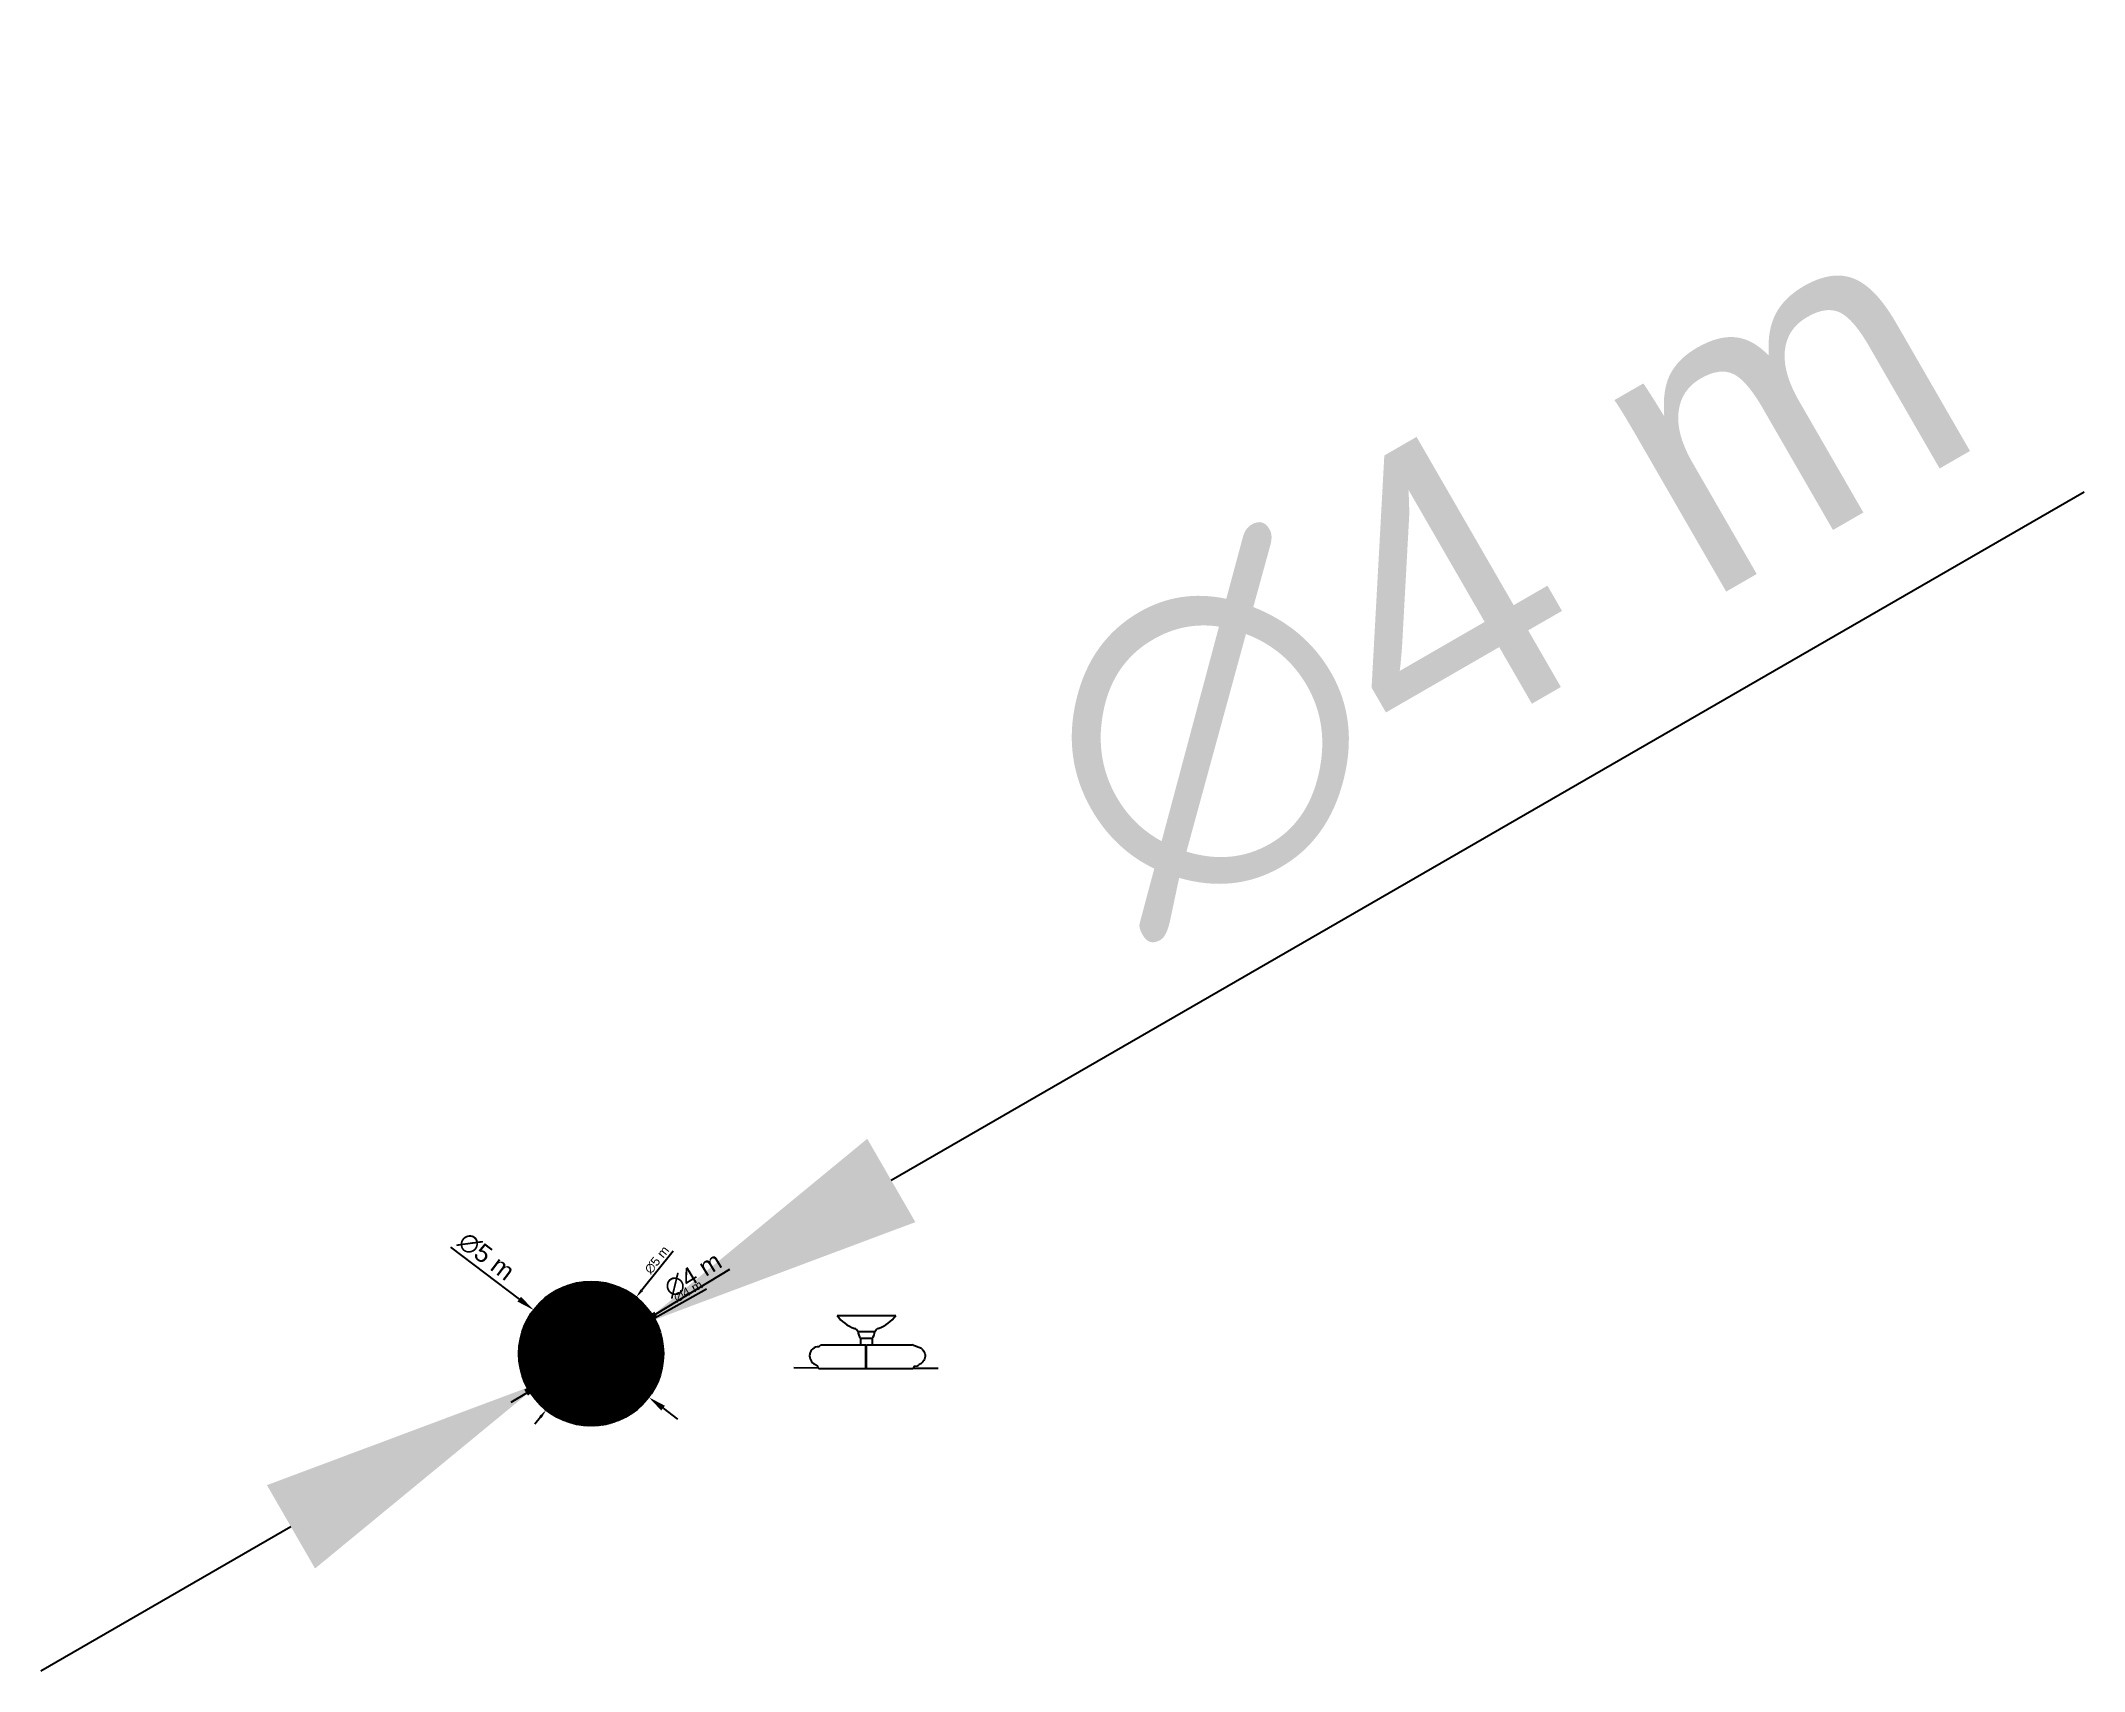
# Model space of a CAD drawing. Header units: millimetres. Extents: x 5010 to 17309, y 2740 to 13512.
# Drawn here: x 5010 to 5080.7, y 4183.6 to 4240 of the extents above; entities that cross this region are included whole.
import ezdxf

# ---------------------------------------------------------------- set-up
doc = ezdxf.new("R2010")
doc.units = ezdxf.units.MM
doc.layers.add('Cotas', color=253, linetype='Continuous')
doc.layers.add('fuente', color=140, linetype='Continuous')
doc.layers.add('verde', color=7, linetype='Continuous', true_color=0x00c732)
doc.styles.get("Standard").update_dxf_attribs({"font": 'arial.ttf'})
doc.dimstyles.new('Copia de Ari_m_m', dxfattribs={"dimtxt": 2.5, "dimasz": 2.5, "dimexe": 0.25, "dimexo": 1, "dimtad": 1, "dimlfac": -0.001, "dimtxsty": 'Standard', "dimcen": 2.5, "dimadec": 0, "dimazin": 0, "dimtfac": 1, "dimtmove": 0, "dimatfit": 3, "dimfxl": 1, "dimarcsym": 0})
pattern_1 = [(45, (4863.024867, 4087.084326), (-0.0224506403, 0.0224506403), [])]

msp = doc.modelspace()

# ---------------------------------------------------------------- blocks, each defined once
blk = doc.blocks.new('*D88')
at = {"layer": 'Cotas', "color": 0, "lineweight": -2, "transparency": 16777216}
for p, q in [((5080.728, 4224.377), (5039.422, 4200.546)), ((5027.296, 4193.549), (5030.76, 4195.548)), ((5018.634, 4188.552), (5009.972, 4183.554))]:
    blk.add_line(p, q, dxfattribs=at)
at = {"layer": 'Cotas', "color": 0, "transparency": 16777216}
for points in [[(5038.589, 4201.989), (5040.255, 4199.102), (5030.76, 4195.548)], [(5017.801, 4189.995), (5019.467, 4187.108), (5027.296, 4193.549)]]:
    blk.add_solid(points, dxfattribs=at)
at = {"layer": 'Defpoints', "color": 0, "transparency": 16777216}
for p in [(5030.76, 4195.548), (5027.296, 4193.549)]:
    blk.add_point(p, dxfattribs=at)
at = {"layer": 'Cotas', "color": 0, "transparency": 16777216, "insert": (5060.465, 4221.79), "char_height": 10, "attachment_point": 5, "rotation": 29.98317}
blk.add_mtext('∅4 m', dxfattribs=at)
blk = doc.blocks.new('*D89')
at = {"layer": 'Cotas', "color": 0, "lineweight": -2, "transparency": 16777216}
for p, q in [((5033.816, 4197.464), (5031.27, 4195.914)), ((5027.32, 4193.508), (5030.736, 4195.589)), ((5026.786, 4193.183), (5026.252, 4192.858))]:
    blk.add_line(p, q, dxfattribs=at)
at = {"layer": 'Cotas', "color": 0, "transparency": 16777216}
for points in [[(5031.216, 4196.003), (5031.324, 4195.825), (5030.736, 4195.589)], [(5026.732, 4193.272), (5026.84, 4193.094), (5027.32, 4193.508)]]:
    blk.add_solid(points, dxfattribs=at)
at = {"layer": 'Defpoints', "color": 0, "transparency": 16777216}
for p in [(5030.736, 4195.589), (5027.32, 4193.508)]:
    blk.add_point(p, dxfattribs=at)
at = {"layer": 'Cotas', "color": 0, "transparency": 16777216, "insert": (5032.553, 4197.273), "char_height": 0.625, "attachment_point": 5, "rotation": 31.34157}
blk.add_mtext('∅4 m', dxfattribs=at)
blk = doc.blocks.new('*D90')
at = {"layer": 'Cotas', "color": 0, "lineweight": -2, "transparency": 16777216}
for p, q in [((5024.162, 4198.236), (5026.537, 4196.436)), ((5031.021, 4193.039), (5027.036, 4196.059)), ((5031.519, 4192.661), (5032.017, 4192.284))]:
    blk.add_line(p, q, dxfattribs=at)
at = {"layer": 'Cotas', "color": 0, "transparency": 16777216}
for points in [[(5026.6, 4196.519), (5026.474, 4196.353), (5027.036, 4196.059)], [(5031.582, 4192.744), (5031.456, 4192.578), (5031.021, 4193.039)]]:
    blk.add_solid(points, dxfattribs=at)
at = {"layer": 'Defpoints', "color": 0, "transparency": 16777216}
for p in [(5027.036, 4196.059), (5031.021, 4193.039)]:
    blk.add_point(p, dxfattribs=at)
at = {"layer": 'Cotas', "color": 0, "transparency": 16777216, "insert": (5025.398, 4197.918), "char_height": 0.625, "attachment_point": 5, "rotation": 322.8458}
blk.add_mtext('∅5 m', dxfattribs=at)
blk = doc.blocks.new('*D123')
at = {"layer": 'Cotas', "color": 0, "linetype": 'ByBlock', "lineweight": -2, "transparency": 16777216}
for p, q in [((5033.02, 4196.779), (5031.047, 4195.676)), ((5027.282, 4193.573), (5030.774, 4195.524)), ((5027.009, 4193.421), (5026.736, 4193.269))]:
    blk.add_line(p, q, dxfattribs=at)
at = {"layer": 'Cotas', "color": 0, "linetype": 'ByBlock', "transparency": 16777216}
for points in [[(5031.022, 4195.722), (5031.072, 4195.631), (5030.774, 4195.524)], [(5026.984, 4193.467), (5027.034, 4193.376), (5027.282, 4193.573)]]:
    blk.add_solid(points, dxfattribs=at)
at = {"layer": 'Defpoints', "color": 0, "linetype": 'ByBlock', "transparency": 16777216}
for p in [(5030.774, 4195.524), (5027.282, 4193.573)]:
    blk.add_point(p, dxfattribs=at)
at = {"layer": 'Cotas', "color": 0, "linetype": 'ByBlock', "transparency": 16777216, "insert": (5032.386, 4196.707), "char_height": 0.3125, "attachment_point": 5, "rotation": 29.18411}
blk.add_mtext('∅4 m', dxfattribs=at)
blk = doc.blocks.new('*D124')
at = {"layer": 'Cotas', "color": 0, "linetype": 'ByBlock', "lineweight": -2, "transparency": 16777216}
for p, q in [((5031.864, 4198.101), (5030.783, 4196.747)), ((5027.468, 4192.595), (5030.588, 4196.503)), ((5027.274, 4192.351), (5027.079, 4192.106))]:
    blk.add_line(p, q, dxfattribs=at)
at = {"layer": 'Cotas', "color": 0, "linetype": 'ByBlock', "transparency": 16777216}
for points in [[(5030.742, 4196.779), (5030.823, 4196.714), (5030.588, 4196.503)], [(5027.233, 4192.383), (5027.314, 4192.318), (5027.468, 4192.595)]]:
    blk.add_solid(points, dxfattribs=at)
at = {"layer": 'Defpoints', "color": 0, "linetype": 'ByBlock', "transparency": 16777216}
for p in [(5030.588, 4196.503), (5027.468, 4192.595)]:
    blk.add_point(p, dxfattribs=at)
at = {"layer": 'Cotas', "color": 0, "linetype": 'ByBlock', "transparency": 16777216, "insert": (5031.304, 4197.795), "char_height": 0.3125, "attachment_point": 5, "rotation": 51.40446}
blk.add_mtext('∅5 m', dxfattribs=at)

# ---------------------------------------------------------------- dimensions: what is measured, and where the dimension line sits
at = {"layer": 'Cotas'}
for p1, p2, picture, middle in [((5027.296, 4193.549), (5030.76, 4195.548), '*D88', (5064.406, 4214.96)), ((5031.021, 4193.039), (5027.036, 4196.059), '*D90', (5025.101, 4197.525)), ((5027.32, 4193.508), (5030.736, 4195.589), '*D89', (5032.81, 4196.852))]:
    dim = msp.add_diameter_dim_2p(p1=p1, p2=p2, dimstyle='Copia de Ari_m_m', override={"dimpost": ' m'}, dxfattribs=at)
    dim.commit()
    dim.dimension.update_dxf_attribs({"geometry": picture, "text_midpoint": middle})
at = {"layer": 'Cotas', "linetype": 'ByBlock'}
for p1, p2, picture, middle in [((5027.4685, 4192.5948), (5030.5876, 4196.5026), '*D124', (5031.4962, 4197.641)), ((5027.282, 4193.573), (5030.774, 4195.524), '*D123', (5032.506, 4196.491))]:
    dim = msp.add_diameter_dim_2p(p1=p1, p2=p2, dimstyle='Copia de Ari_m_m', override={"dimpost": ' m'}, dxfattribs=at)
    dim.commit()
    dim.dimension.update_dxf_attribs({"geometry": picture, "text_midpoint": middle, "dimtype": 163})

# ---------------------------------------------------------------- hatches: boundary and pattern name
at = {"layer": 'fuente'}
h = msp.add_hatch(dxfattribs=at)
h.set_pattern_fill('ANSI31', color=256, scale=0.01, style=0)
h.set_pattern_definition(pattern_1)
h.paths.add_polyline_path([(5027.028, 4194.549, 1), (5031.028, 4194.549, 1)])
at = {"layer": 'verde'}
h = msp.add_hatch(dxfattribs=at)
h.set_pattern_fill('ANSI31', color=256, scale=0.01)
h.set_pattern_definition(pattern_1)
h.paths.add_polyline_path([(5026.528, 4194.549, 1), (5031.528, 4194.549, 1)])
h.paths.add_polyline_path([(5031.028, 4194.549, -1), (5027.028, 4194.549, -1)], flags=16)

# ---------------------------------------------------------------- linework, layer by layer
for p, q in [((5037.542, 4195.872), (5039.577, 4195.872)), ((5038.259, 4195.319), (5038.859, 4195.319)), ((5036.979, 4194.849), (5038.539, 4194.849)), ((5038.359, 4195.079), (5038.759, 4195.079)), ((5038.359, 4195.079), (5038.359, 4194.849)), ((5038.539, 4194.039), (5038.539, 4194.849)), ((5038.559, 4194.8), (5038.539, 4194.8)), ((5038.539, 4194.77), (5038.559, 4194.77)), ((5038.559, 4194.849), (5040.137, 4194.849)), ((5038.559, 4194.039), (5038.559, 4194.849)), ((5038.759, 4195.079), (5038.759, 4194.849)), ((5036.897, 4194.044), (5036.049, 4194.059)), ((5036.909, 4194.039), (5040.18, 4194.039)), ((5038.559, 4194.192), (5038.539, 4194.192)), ((5038.559, 4194.059), (5038.539, 4194.059)), ((5040.199, 4194.04), (5041.049, 4194.04))]:
    msp.add_line(p, q)
for points in [[(5036.912, 4194.79), (5036.979, 4194.849)], [(5040.466, 4194.725), (5040.137, 4194.849)], [(5040.466, 4194.725), (5040.505, 4194.69), (5040.537, 4194.65), (5040.563, 4194.605), (5040.581, 4194.556), (5040.591, 4194.505), (5040.592, 4194.453), (5040.585, 4194.402), (5040.57, 4194.352), (5040.547, 4194.306), (5040.517, 4194.264), (5040.481, 4194.227), (5040.439, 4194.196), (5040.392, 4194.173)], [(5040.2, 4194.055), (5040.199, 4194.052), (5040.197, 4194.049), (5040.195, 4194.046), (5040.193, 4194.044), (5040.19, 4194.042), (5040.187, 4194.04), (5040.183, 4194.04), (5040.18, 4194.039)], [(5040.2, 4194.055), (5040.205, 4194.075), (5040.212, 4194.093), (5040.222, 4194.111), (5040.329, 4194.127), (5040.342, 4194.141), (5040.358, 4194.154), (5040.374, 4194.165), (5040.392, 4194.173)]]:
    msp.add_lwpolyline(points)
for radius in [2.5, 2]:
    msp.add_circle((5029.028, 4194.549), radius)
for centre, radius, start, end in [((5038.559, 4196.601), 1.252, 215.62645, 250.72808), ((5038.559, 4196.601), 1.252, 289.27192, 324.37355), ((5038.08, 4195.23), 0.2, 26.357, 70.72808), ((5038.634, 4195.319), 0.365, 180, 221.11209), ((5038.484, 4195.319), 0.365, 318.88791, 0), ((5039.039, 4195.23), 0.2, 109.27192, 153.643), ((5036.912, 4194.47), 0.32, 90, 248.06181), ((5036.733, 4194.025), 0.16, 11.0878, 68.06181), ((5036.909, 4194.059), 0.02, 191.0878, 270)]:
    msp.add_arc(centre, radius, start, end)

msp.set_redraw_order([(e.dxf.handle, doc.entitydb.next_handle()) for e in msp.query("TEXT MTEXT ATTDEF DIMENSION ARC_DIMENSION")])  # texts and dimensions are drawn at this point

doc.saveas('drawing.dxf')
